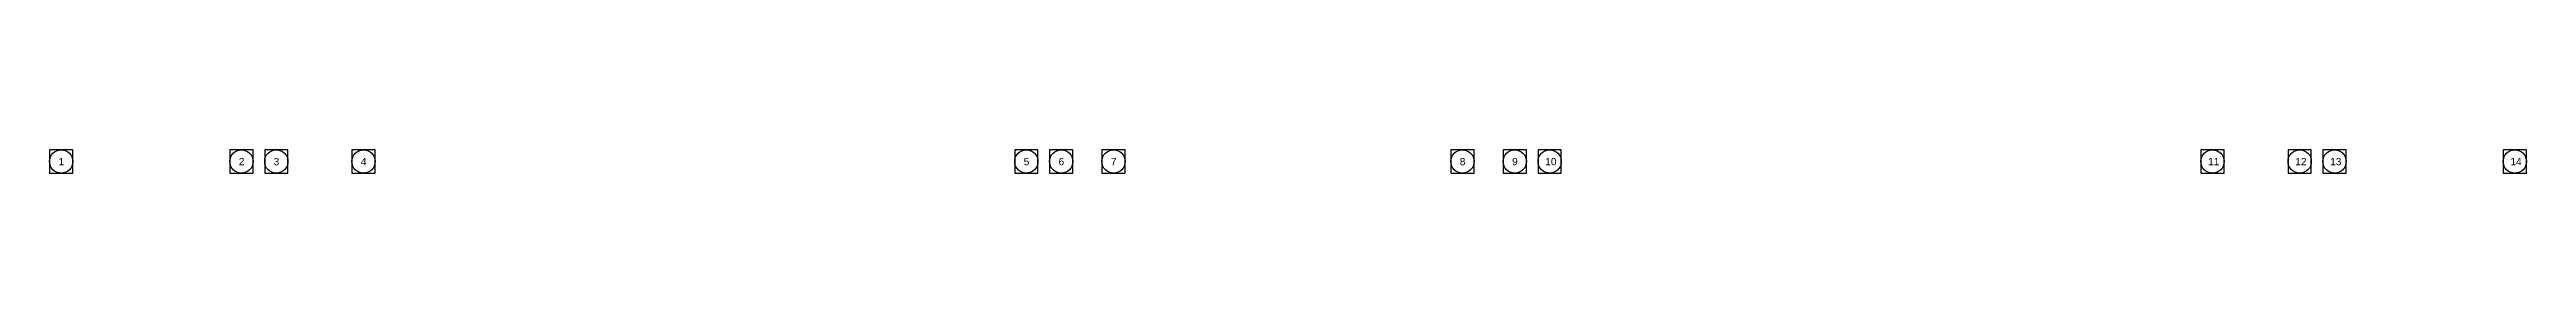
# Model space of a CAD drawing. Header units: metres. Extents: x 0 to 126, y 0 to 58.
# Drawn here: x 12 to 97.2, y 9.2 to 10 of the extents above; entities that cross this region are included whole.
import ezdxf

# ---------------------------------------------------------------- set-up
doc = ezdxf.new("R2010")
doc.units = ezdxf.units.M
doc.layers.add('YOLO_TABLE', color=1, linetype='Continuous')
doc.layers.add('Осн надпись', color=7, linetype='Continuous')
doc.styles.get("Standard").update_dxf_attribs({"font": 'arial.ttf'})

msp = doc.modelspace()

# ---------------------------------------------------------------- texts
at = {"layer": 'Осн надпись', "char_height": 0.25, "attachment_point": 1}
for s, insert in [('1', (12.325856, 9.680056)), ('2', (18.525856, 9.680056)), ('3', (19.725856, 9.680056)), ('4', (22.725856, 9.680056)), ('5', (45.525856, 9.680056)), ('6', (46.725856, 9.680056)), ('7', (48.525856, 9.680056)), ('8', (60.525856, 9.680056)), ('9', (62.325856, 9.680056)), ('10', (63.464749, 9.680056)), ('11', (86.264749, 9.680056)), ('12', (89.264749, 9.680056)), ('13', (90.464749, 9.680056)), ('14', (96.664749, 9.680056))]:
    msp.add_mtext_dynamic_manual_height_columns(s, width=0.25, gutter_width=0.0125, heights=[0], dxfattribs=dict(at, insert=insert))

# ---------------------------------------------------------------- linework, layer by layer
at = {"layer": 'YOLO_TABLE'}
for points in [[(12.017289, 9.158175), (12.817289, 9.158175), (12.817289, 9.958175), (12.017289, 9.958175)], [(18.217289, 9.158175), (19.017289, 9.158175), (19.017289, 9.958175), (18.217289, 9.958175)], [(19.417289, 9.158175), (20.217289, 9.158175), (20.217289, 9.958175), (19.417289, 9.958175)], [(22.417289, 9.158175), (23.217289, 9.158175), (23.217289, 9.958175), (22.417289, 9.958175)], [(45.217289, 9.158175), (46.017289, 9.158175), (46.017289, 9.958175), (45.217289, 9.958175)], [(46.417289, 9.158175), (47.217289, 9.158175), (47.217289, 9.958175), (46.417289, 9.958175)], [(48.217289, 9.158175), (49.017289, 9.158175), (49.017289, 9.958175), (48.217289, 9.958175)], [(60.217289, 9.158175), (61.017289, 9.158175), (61.017289, 9.958175), (60.217289, 9.958175)], [(62.017289, 9.158175), (62.817289, 9.158175), (62.817289, 9.958175), (62.017289, 9.958175)], [(63.217289, 9.158175), (64.017289, 9.158175), (64.017289, 9.958175), (63.217289, 9.958175)], [(86.017289, 9.158175), (86.817289, 9.158175), (86.817289, 9.958175), (86.017289, 9.958175)], [(89.017289, 9.158175), (89.817289, 9.158175), (89.817289, 9.958175), (89.017289, 9.958175)], [(90.217289, 9.158175), (91.017289, 9.158175), (91.017289, 9.958175), (90.217289, 9.958175)], [(96.417289, 9.158175), (97.217289, 9.158175), (97.217289, 9.958175), (96.417289, 9.958175)]]:
    msp.add_lwpolyline(points, close=True, dxfattribs=at)
at = {"layer": 'Осн надпись', "ltscale": 40}
for centre in [(12.417289, 9.558175), (18.617289, 9.558175), (19.817289, 9.558175), (22.817289, 9.558175), (45.617289, 9.558175), (46.817289, 9.558175), (48.617289, 9.558175), (60.617289, 9.558175), (62.417289, 9.558175), (63.617289, 9.558175), (86.417289, 9.558175), (89.417289, 9.558175), (90.617289, 9.558175), (96.817289, 9.558175)]:
    msp.add_circle(centre, 0.4, dxfattribs=at)

msp.set_redraw_order([(e.dxf.handle, doc.entitydb.next_handle()) for e in msp.query("TEXT MTEXT ATTDEF DIMENSION ARC_DIMENSION")])  # texts and dimensions are drawn at this point

doc.saveas('drawing.dxf')
